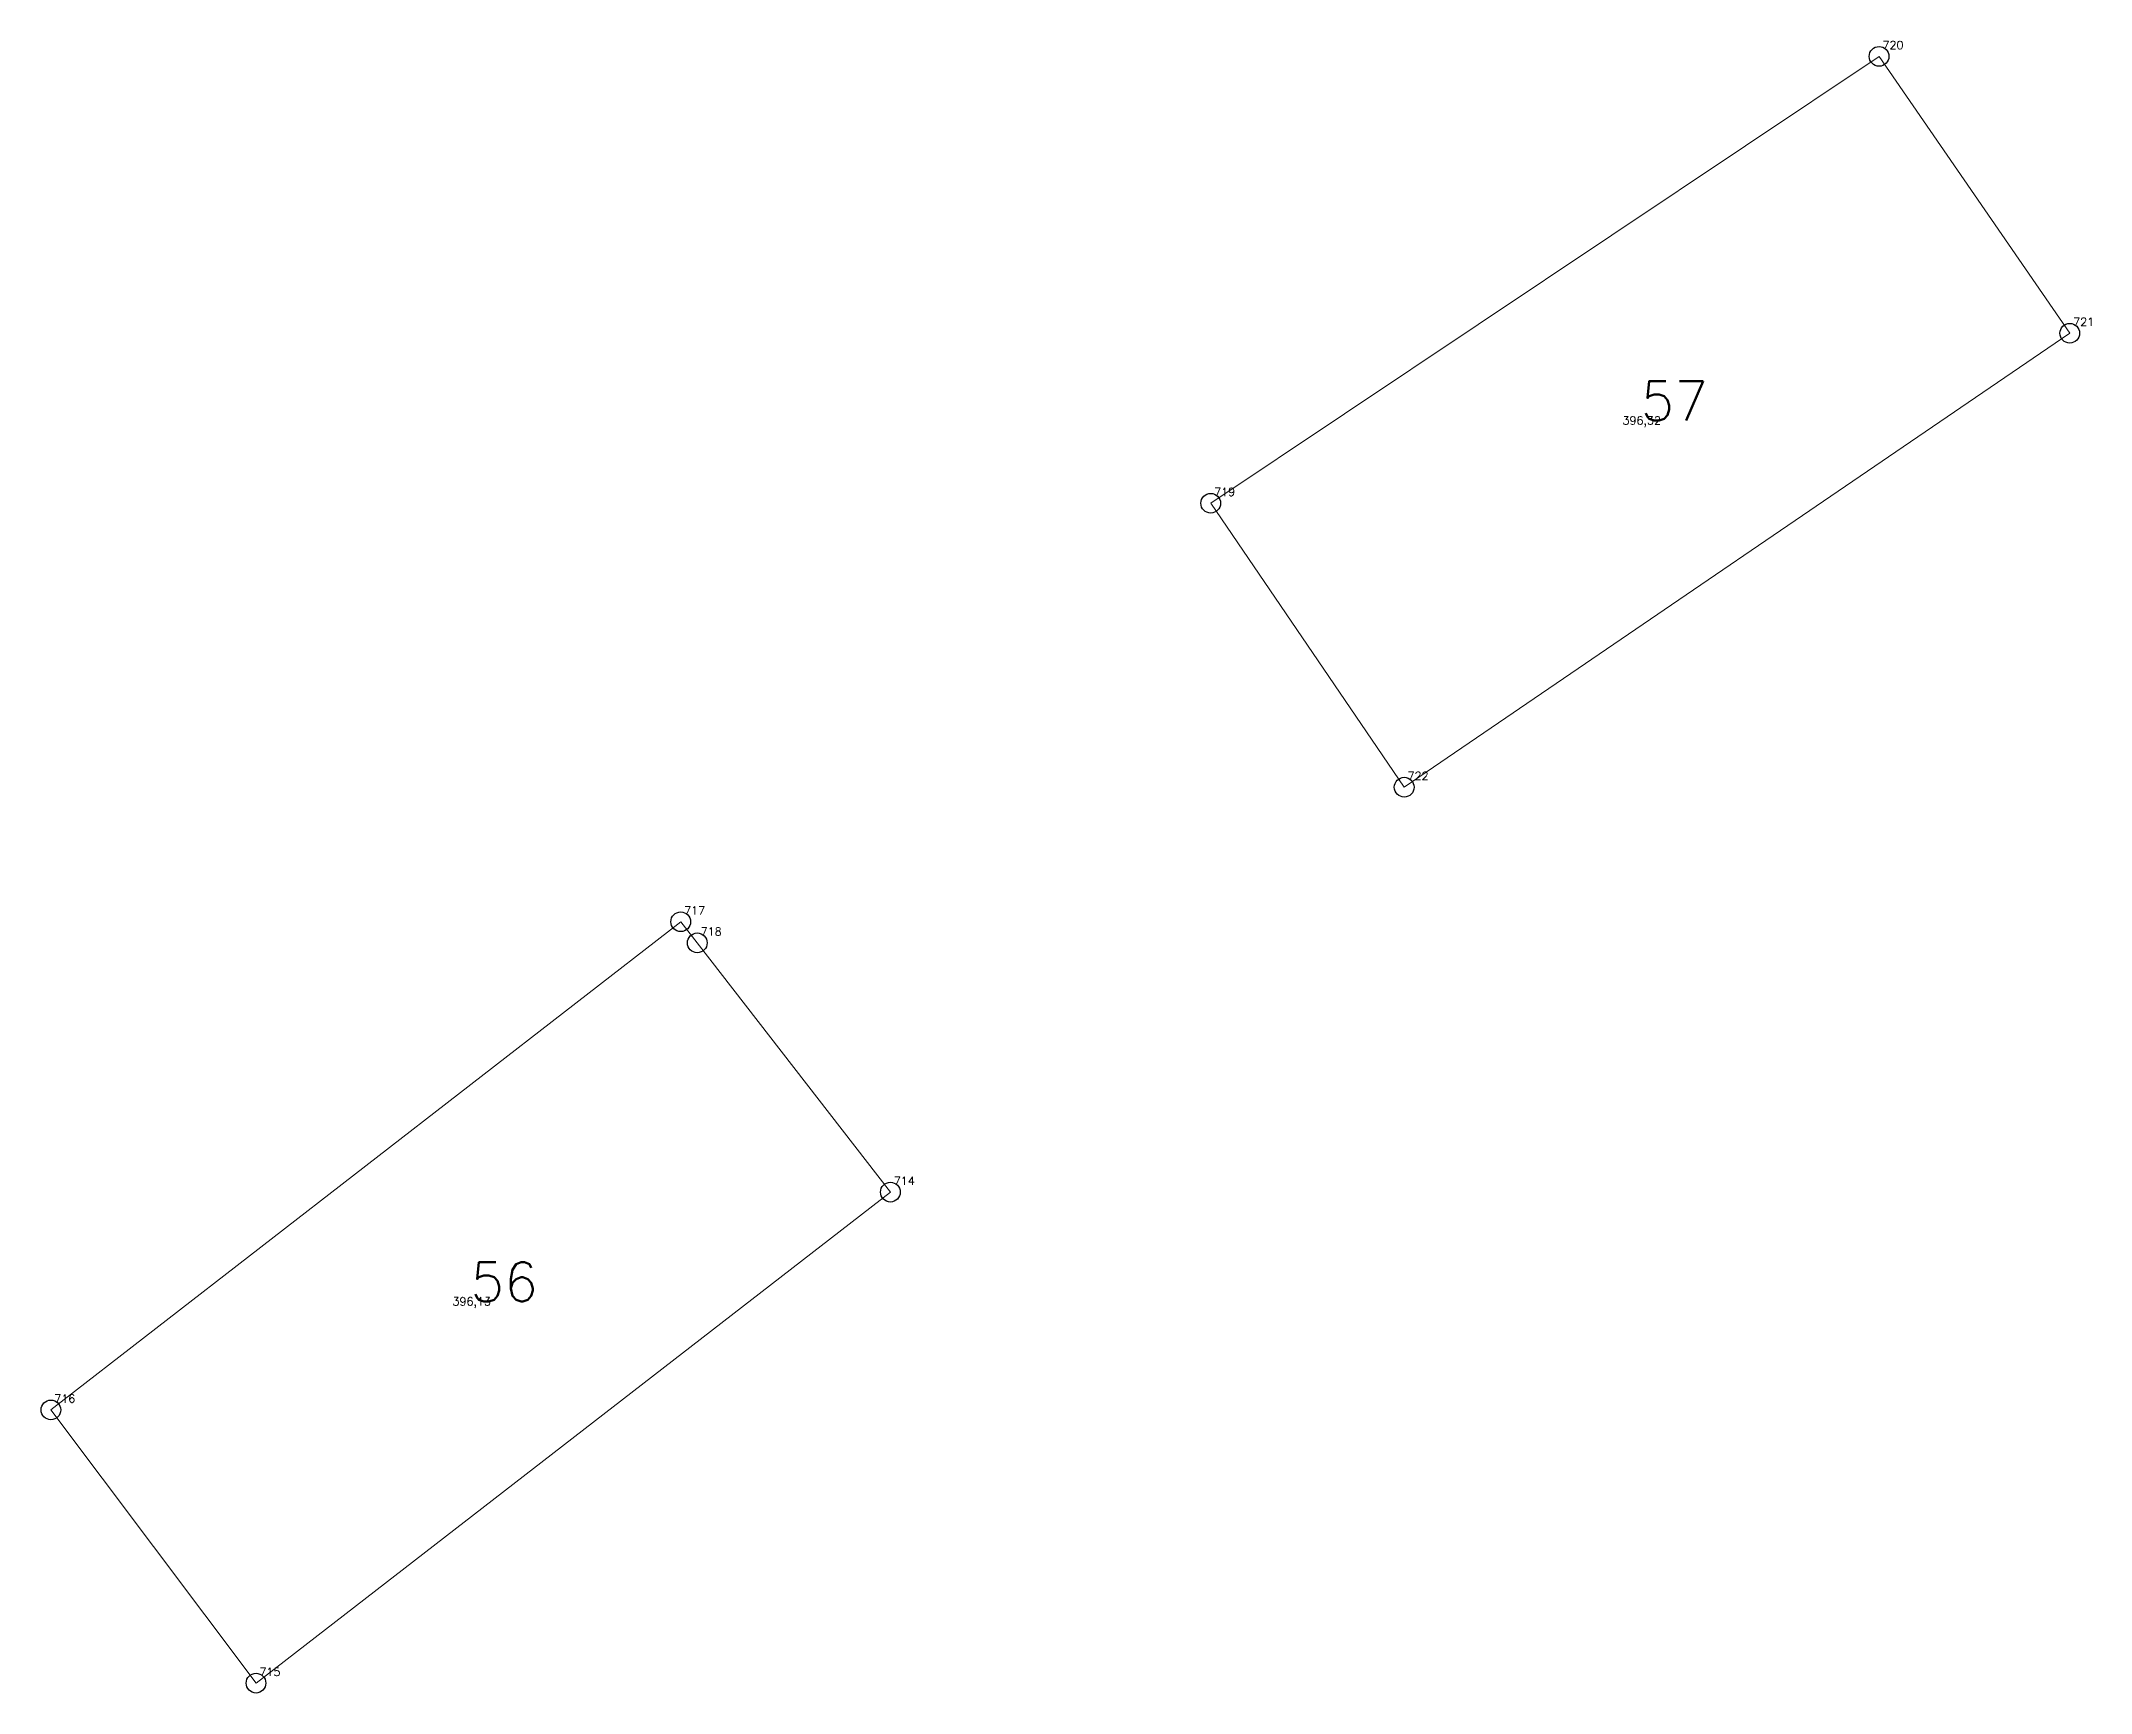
# Model space of a CAD drawing. Extents: x 1390459 to 1399082, y 355064 to 360767.
# Drawn here: x 1398171.4 to 1398249.4, y 359666.3 to 359729.2 of the extents above; entities that cross this region are included whole.
import ezdxf

# ---------------------------------------------------------------- set-up
doc = ezdxf.new("R2010")
doc.units = 0
doc.header["$PDMODE"] = 33
doc.header["$PDSIZE"] = 0.75
doc.layers.add('9 - ценная историческая застройка советский период', color=7, linetype='Continuous')
doc.layers.add('OKN_VALUED_LABELS', color=1, linetype='Continuous')
doc.styles.get("Standard").update_dxf_attribs({"font": 'simplex.shx'})

msp = doc.modelspace()

# ---------------------------------------------------------------- texts
at = {"layer": '9 - ценная историческая застройка советский период', "color": 7}
for s, p in [('720', (1398241.465, 359728.845)), ('721', (1398248.723, 359718.306)), ('396,32', (1398231.569, 359714.554)), ('719', (1398216.023, 359711.831)), ('722', (1398223.388, 359701.021)), ('717', (1398195.849, 359695.896)), ('718', (1398196.48, 359695.094)), ('714', (1398203.831, 359685.602)), ('396,13', (1398187.033, 359681.013)), ('716', (1398171.874, 359677.312)), ('715', (1398179.683, 359666.908))]:
    msp.add_text(s, height=0.3111, dxfattribs=at).set_placement(p)
at = {"layer": 'OKN_VALUED_LABELS'}
for s, p in [('57', (1398232.259, 359714.702)), ('56', (1398187.715, 359681.16))]:
    msp.add_text(s, height=1.5, dxfattribs=at).set_placement(p)

# ---------------------------------------------------------------- linework, layer by layer
at = {"layer": '9 - ценная историческая застройка советский период', "color": 7, "lineweight": 20}
for points in [[(1398215.894, 359711.557), (1398241.336, 359728.571), (1398248.594, 359718.031), (1398223.259, 359700.747), (1398215.894, 359711.557)], [(1398203.702, 359685.328), (1398179.554, 359666.634), (1398171.745, 359677.038), (1398195.72, 359695.622), (1398196.351, 359694.82), (1398203.702, 359685.328)]]:
    msp.add_lwpolyline(points, close=True, dxfattribs=at)
at = {"layer": '9 - ценная историческая застройка советский период'}
for p in [(1398241.336, 359728.571), (1398248.594, 359718.031), (1398215.894, 359711.557), (1398223.259, 359700.747), (1398195.72, 359695.622), (1398196.351, 359694.82), (1398203.702, 359685.328), (1398171.745, 359677.038), (1398179.554, 359666.634)]:
    msp.add_point(p, dxfattribs=at)

msp.set_redraw_order([(e.dxf.handle, doc.entitydb.next_handle()) for e in msp.query("TEXT MTEXT ATTDEF DIMENSION ARC_DIMENSION")])  # texts and dimensions are drawn at this point

doc.saveas('drawing.dxf')
